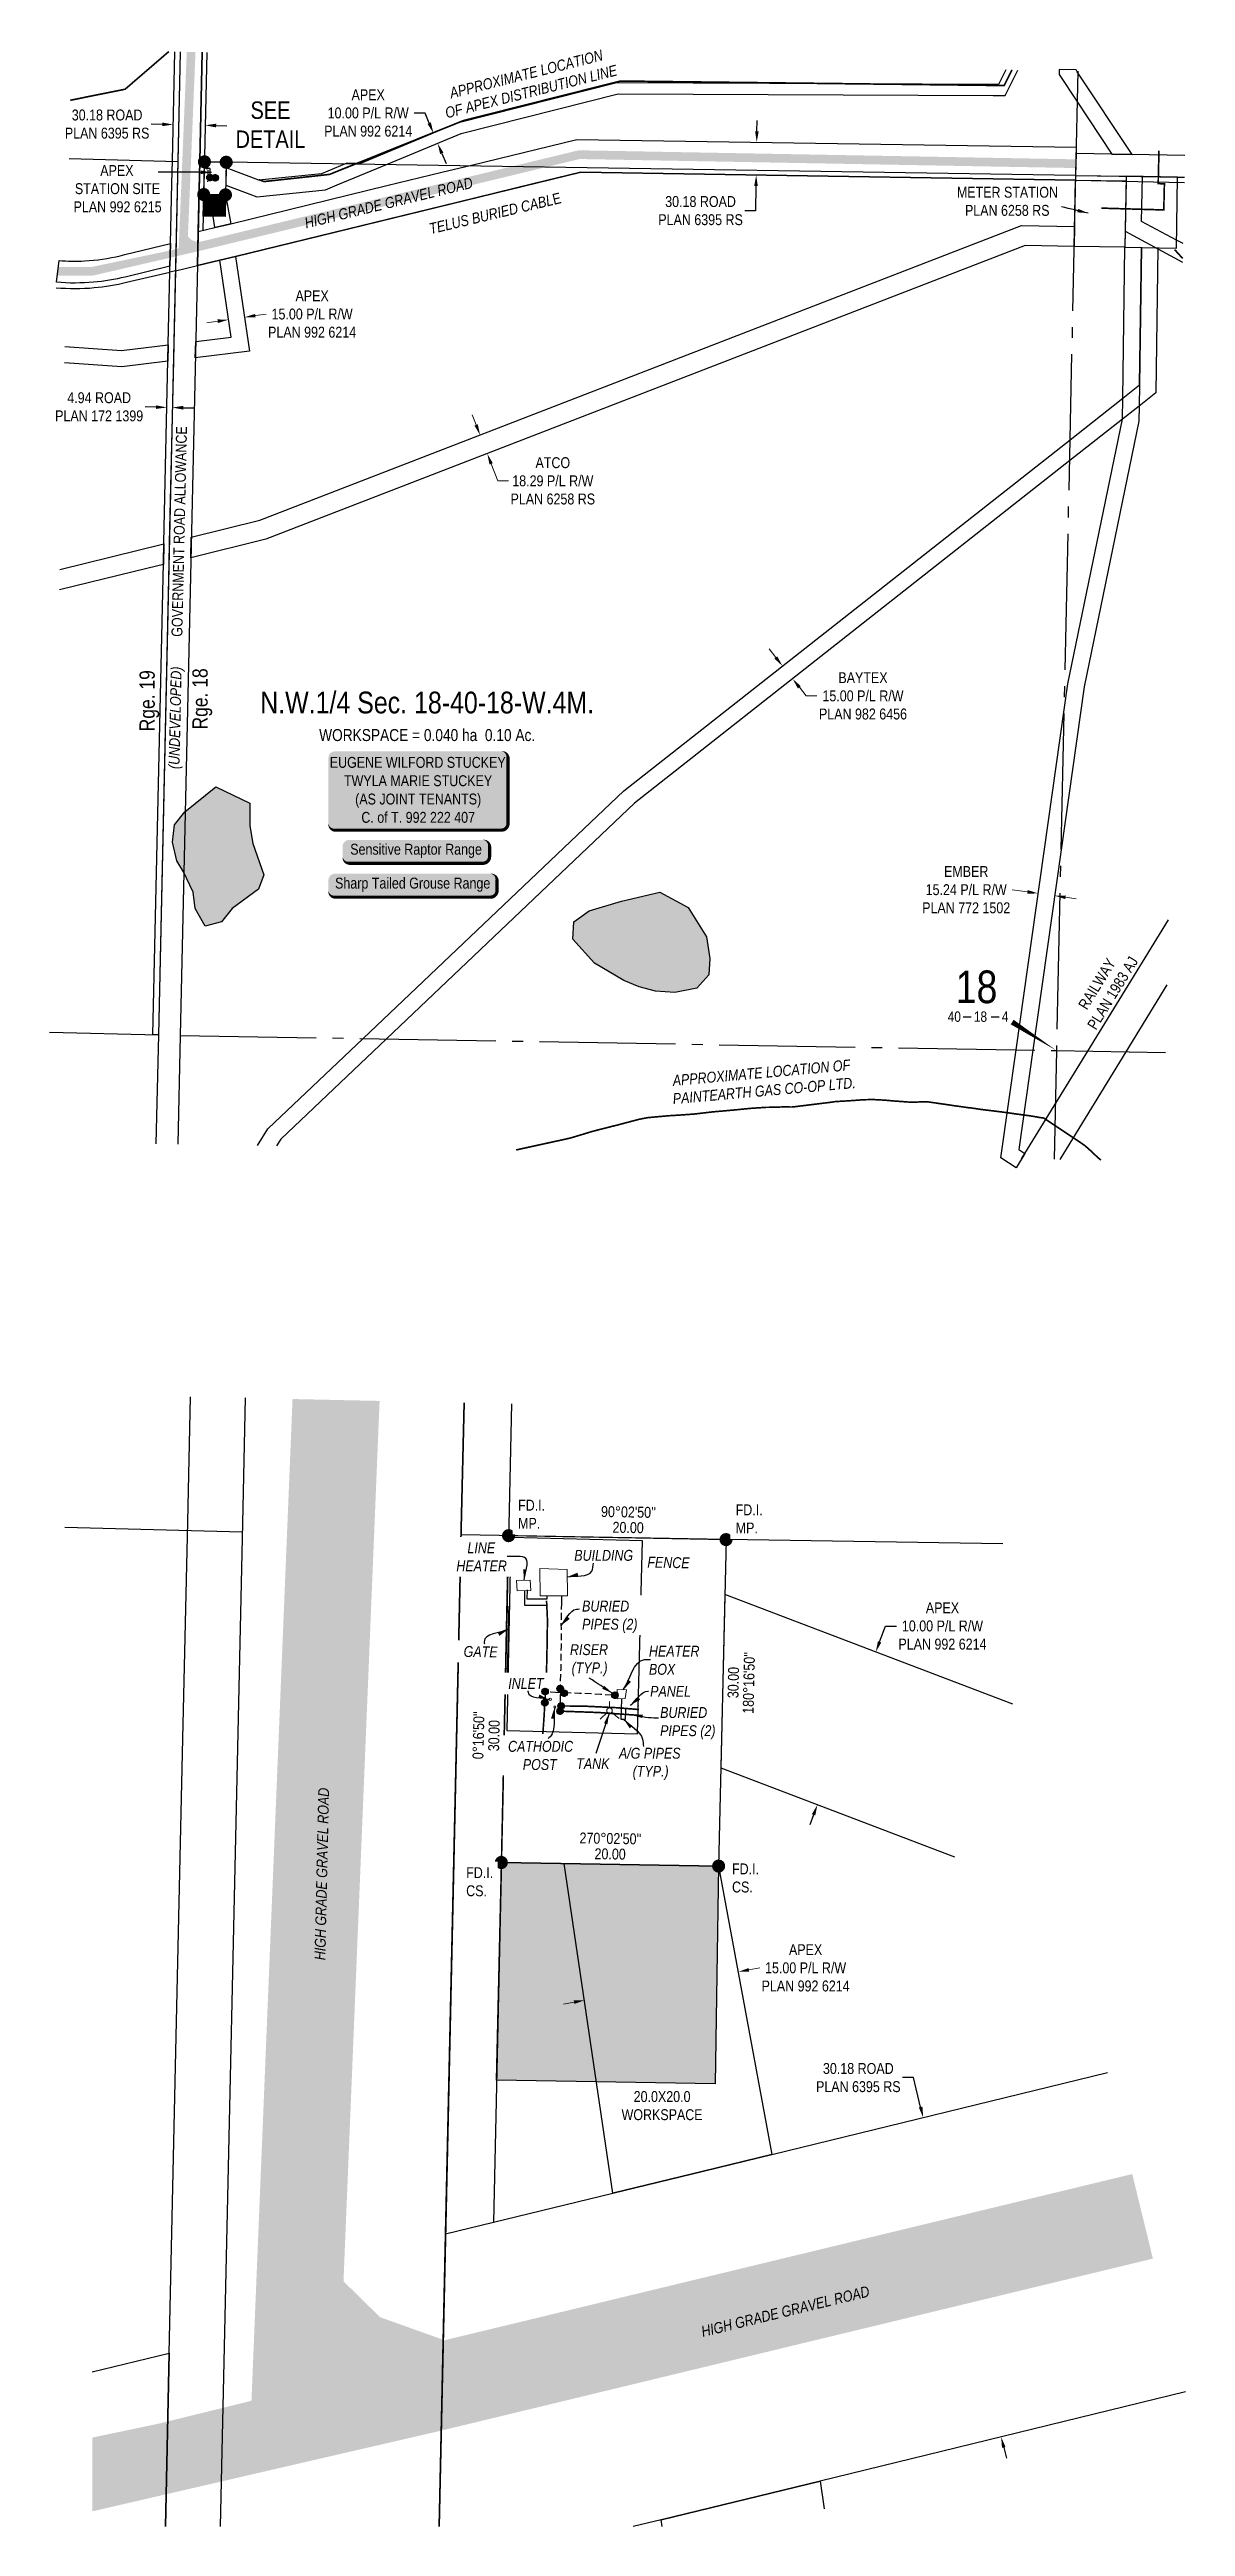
# Model space of a CAD drawing. Extents: x 388722 to 394158, y 5809937 to 5812852.
# Drawn here: x 391410 to 392453, y 5809937 to 5812213 of the extents above; entities that cross this region are included whole.
import ezdxf
from ezdxf.enums import TextEntityAlignment as Align

# ---------------------------------------------------------------- set-up
doc = ezdxf.new("R2010")
doc.units = 0
doc.header["$LTSCALE"] = 5
doc.header["$PDSIZE"] = 0.5
for name, pattern in [('DASHDOT', [25.4, 12.7, -6.35, 0, -6.35]), ('foc-QUARTERLINE', [33, 25, -3, 2, -3]), ('UG_PIPE', [1.875, 1.25, -0.625])]:
    doc.linetypes.add(name, pattern=pattern)
doc.layers.get('Defpoints').update_dxf_attribs({"color": 9})
for name, color, linetype in [('10', 1, 'Continuous'), ('9', 3, 'Continuous'), ('AS-FENCE', 48, 'foc-FENCE'), ('AS-PIPE-AG', 44, 'Continuous'), ('AS-PIPE-UG', 44, 'UG_PIPE'), ('AS-ROADS', 254, 'Continuous'), ('AS-SYMBOL', 7, 'Continuous'), ('AS-TELUS', 224, 'foc-TEL'), ('AS-WILDLIFE-BLOCK', 131, 'Continuous'), ('C-RW', 13, 'Continuous'), ('C-SYMBOL', 7, 'Continuous'), ('CG-NOTES', 7, 'Continuous'), ('D-TXT', 6, 'Continuous'), ('DETAIL-T', 7, 'Continuous'), ('F-RW', 190, 'Continuous'), ('L-AREAWORK', 5, 'Continuous'), ('L-BD', 7, 'Continuous'), ('L-MON', 1, 'Continuous'), ('L-ROAD-T', 7, 'Continuous'), ('L-SEC', 7, 'Continuous'), ('L-SECLBL', 7, 'Continuous'), ('L-SECQ', 8, 'foc-QUARTERLINE'), ('L-TITLEDB', 4, 'Continuous'), ('L-TITLEDB-T', 4, 'Continuous'), ('P-APEX RECON-TWS', 104, 'Continuous'), ('P-APEX RECON-TWS-H', 111, 'Continuous'), ('T-WATER', 160, 'Continuous'), ('T-WATER-H', 133, 'Continuous')]:
    doc.layers.add(name, color=color, linetype=linetype)
for name, color, linetype, lineweight in [('AS-GENERAL', 48, 'Continuous', 18), ('AS-RECON EXISTING', 151, 'DASHDOT', 40), ('C-RW-T', 13, 'Continuous', 9), ('C-WS-T', 13, 'Continuous', 9), ('F-RW-T', 190, 'Continuous', 9), ('F-WS-T', 190, 'Continuous', 9), ('P-APEX RECON-TWS-T', 104, 'Continuous', 9), ('T-TEXT', 48, 'Continuous', 18)]:
    doc.layers.add(name, color=color, linetype=linetype, lineweight=lineweight)
doc.styles.add('100L', font='ARIALN.TTF', dxfattribs={"height": 11})
doc.styles.add('175L', font='ARIALN.TTF', dxfattribs={"height": 20})
doc.styles.add('80', font='ARIALN.TTF', dxfattribs={"height": 10})
doc.styles.add('80CG', font='ARIALN.TTF', dxfattribs={"height": 10})
doc.styles.add('80L', font='ARIALN.TTF', dxfattribs={"height": 10})
doc.styles.add('80LS', font='ARIALNI.TTF', dxfattribs={"height": 10})
doc.styles.add('foc-LtypeFont', font='ARIALN.TTF', dxfattribs={"height": 7.35})
doc.styles.add('SIMPLEX', font='ARIALN.TTF')
doc.linetypes.add('foc-FENCE', pattern='A,10,-1,["X",foc-LtypeFont,S=0.2,R=0,X=-0.625,Y=-0.75],-1.24', length=12.24)
doc.linetypes.add('foc-TEL', pattern='A,2,-1,["T",foc-LtypeFont,S=0.2,R=0,X=-0.425,Y=-0.75],-1.24,8', length=12.24)
doc.dimstyles.new('Compass 5 000', dxfattribs={"dimscale": 5, "dimtxt": 9, "dimasz": 2, "dimexe": 0.2, "dimexo": 0.0625, "dimgap": 0.5, "dimtad": 0, "dimtih": 1, "dimtoh": 1, "dimzin": 0, "dimdsep": 46, "dimtxsty": '80CG', "dimcen": 0.1, "dimse1": 1, "dimse2": 1, "dimclrd": 256, "dimclrt": 256, "dimaunit": 1, "dimadec": 4, "dimazin": 0, "dimtfac": 0.06, "dimtofl": 0, "dimtmove": 0, "dimatfit": 1, "dimfxl": 0.2, "dimtolj": 1, "dimtzin": 0, "dimlwd": -1, "dimarcsym": 0})

msp = doc.modelspace()

# ---------------------------------------------------------------- texts
at = {"layer": 'AS-RECON EXISTING', "char_height": 9.99624, "attachment_point": 1, "style": '80L'}
for s, width, insert, rotation in [('\\pi12.253;{\\fArial Narrow|b0|i1|c0|p34;APPROXIMATE LOCATION\\P\\pi3.7979;OF APEX DISTRIBUTION LINE}', 169.30846, (391764.503, 5812174.206), 14.149413), ('\\pi1.7691;{\\fArial Narrow|b0|i1|c0|p34;APPROXIMATE LOCATION OF \\P\\pi0.35763;PAINTEARTH GAS CO-OP LTD.}', 167.6307, (391980, 5811270.304), 5.073857)]:
    msp.add_mtext_dynamic_manual_height_columns(s, width=width, gutter_width=50, heights=[0], dxfattribs=dict(at, insert=insert, rotation=rotation))
at = {"layer": 'AS-TELUS', "insert": (391757.613, 5812052.556), "char_height": 9.99624, "attachment_point": 1, "rotation": 13.411759, "style": '80L'}
msp.add_mtext_dynamic_manual_height_columns('{\\fArial Narrow|b0|i1|c0|p34;TELUS BURIED CABL}E', width=123.59932, gutter_width=50, heights=[0], dxfattribs=at)
at = {"layer": 'C-SYMBOL', "color": 3, "style": '175L'}
msp.add_text('N.W.1/4 Sec. 18-40-18-W.4M.', height=19.99249, dxfattribs=at).set_placement((391756.698, 5811596.74), align=Align.BOTTOM_CENTER)
at = {"layer": 'D-TXT', "color": 3, "char_height": 13.9947, "attachment_point": 1, "rotation": 90, "style": '80L'}
for s, width, insert in [('Rge. 19', 55.58611, (391492.444, 5811586.302)), ('Rge. 18', 63.86109, (391541.037, 5811588.003))]:
    msp.add_mtext_dynamic_manual_height_columns(s, width=width, gutter_width=47.5, heights=[0], dxfattribs=dict(at, insert=insert))
at = {"layer": 'DETAIL-T', "color": 3, "insert": (391612.765, 5812143.498), "char_height": 15.994, "width": 63.61221, "attachment_point": 5, "style": '80CG'}
msp.add_mtext('SEE\\PDETAIL', dxfattribs=at)
at = {"layer": 'F-WS-T', "insert": (392242.747, 5812086.437), "char_height": 9.99624, "attachment_point": 1, "style": '80L'}
msp.add_mtext_dynamic_manual_height_columns('\\pi0.49345;METER STATION\\P\\pi7.9429;PLAN 6258 RS', width=92.06453, gutter_width=50, heights=[0], dxfattribs=at)
at = {"layer": 'L-AREAWORK', "color": 5, "style": '100L'}
msp.add_text('WORKSPACE = 0.040 ha  0.10 Ac.', height=10.99587, dxfattribs=at).set_placement((391756.698, 5811574.056), align=Align.BOTTOM_CENTER)
at = {"layer": 'L-BD', "style": '80L'}
for s, height, rotation, p in [("90°02'50''", 9.9962, 358.9531, (391941.569, 5810869.23)), ('20.00', 9.9962, 358.9531, (391941.309, 5810854.988)), ('30.00', 9.9962, 88.7028, (392037.874, 5810712.605)), ("180°16'50''", 9.99624, 88.7028, (392052.115, 5810712.282)), ("0°16'50''", 9.9962, 88.731, (391803.764, 5810664.163)), ('30.00', 9.9962, 88.731, (391818.005, 5810663.848)), ("270°02'50''", 9.99624, 359.0528, (391925.003, 5810569.375)), ('20.00', 9.9962, 359.0528, (391924.767, 5810555.132))]:
    msp.add_text(s, height=height, rotation=rotation, dxfattribs=at).set_placement(p, align=Align.MIDDLE)
at = {"layer": 'L-ROAD-T', "style": '80L'}
msp.add_text('GOVERNMENT ROAD ALLOWANCE', height=9.99624, rotation=88.722844, dxfattribs=at).set_placement((391528.937, 5811769.808), align=Align.MIDDLE_CENTER)
at = {"layer": 'L-TITLEDB-T', "insert": (392347.962, 5811324.843), "char_height": 9.99624, "attachment_point": 1, "rotation": 58.437841, "style": '80L'}
msp.add_mtext_dynamic_manual_height_columns('\\pi11.881;RAILWAY \\P\\pi0.50375;PLAN 1983 AJ', width=74.3292, gutter_width=50, heights=[0], dxfattribs=at)
at = {"layer": 'T-TEXT', "style": '80LS'}
for s, rotation, p in [('HIGH GRADE GRAVEL ROAD', 13.708755, (391721.317, 5812071.787)), ('(UNDEVELOPED)', 88.722844, (391525.175, 5811598.725)), ('HIGH GRADE GRAVEL ROAD', 88.722844, (391659.92, 5810536.761)), ('HIGH GRADE GRAVEL ROAD', 13.708755, (392085.666, 5810135.061))]:
    msp.add_text(s, height=9.99624, rotation=rotation, dxfattribs=at).set_placement(p, align=Align.MIDDLE_CENTER)
at = {"layer": 'T-TEXT', "insert": (391891.495, 5810834.417), "char_height": 9.99624, "attachment_point": 1, "style": '80L'}
msp.add_mtext_dynamic_manual_height_columns('\\pi0.30902;{\\fArial Narrow|b0|i1|c0|p34;BUILDING}', width=54.06317, gutter_width=50, heights=[0], dxfattribs=at)
at = {"layer": 'T-TEXT', "insert": (391958.705, 5810828.211), "char_height": 9.99624, "attachment_point": 1, "rotation": 358.953107, "style": '80L'}
msp.add_mtext_dynamic_manual_height_columns('\\pi0.33355;{\\fArial Narrow|b0|i1|c0|p34;FENCE}', width=39.42469, gutter_width=50, heights=[0], dxfattribs=at)

# ---------------------------------------------------------------- blocks, each defined once
blk = doc.blocks.new('L-SECLBL')
at = {"layer": '9', "color": 7}
for p, q in [((-5.1, -27.8), (-12.3, -27.8)), ((20.7, -27.8), (13.5, -27.8))]:
    blk.add_line(p, q, dxfattribs=at)
at = {"layer": '10', "color": 2, "style": 'SIMPLEX'}
blk.add_attdef('SEC', text='', height=30, dxfattribs=at).set_placement((0, 0), align=Align.MIDDLE)
at = {"layer": '10', "color": 5, "style": '80L'}
blk.add_attdef('TWP', text='', height=9.5, dxfattribs=at).set_placement((-14.4, -27.4), align=Align.MIDDLE_RIGHT)
blk.add_attdef('RGE', text='', height=9.5, dxfattribs=at).set_placement((3.6, -27.4), align=Align.MIDDLE_CENTER)
blk.add_attdef('MER', text='', height=9.5, dxfattribs=at).set_placement((23.2, -27.4), align=Align.MIDDLE_LEFT)
blk = doc.blocks.new('*D371')
at = {"layer": 'Defpoints', "color": 0, "transparency": 16777216}
for p in [(392079.1, 5811643.2), (392092.4, 5811634.5), (392088.4, 5811631.4)]:
    blk.add_point(p, dxfattribs=at)
at = {"layer": 'F-RW-T', "transparency": 16777216}
for p, q in [((392076.9, 5811654.2), (392070.7, 5811662)), ((392098.6, 5811626.7), (392104.7, 5811618.8)), ((392104.7, 5811618.8), (392114.7, 5811618.8))]:
    blk.add_line(p, q, dxfattribs=at)
for points in [[(392078.2, 5811655.2), (392075.6, 5811653.1), (392083.1, 5811646.3)], [(392099.9, 5811627.7), (392097.2, 5811625.6), (392092.4, 5811634.5)]]:
    blk.add_solid(points, dxfattribs=at)
at = {"layer": 'F-RW-T', "transparency": 16777216, "insert": (392157, 5811618.8), "char_height": 10, "attachment_point": 5, "style": '80CG'}
blk.add_mtext('\\A1;BAYTEX\\P15.00 P/L R/W\\PPLAN 982 6456', dxfattribs=at)
blk = doc.blocks.new('*D372')
at = {"layer": 'Defpoints', "color": 0, "transparency": 16777216}
for p in [(391840.4, 5811872), (391811.9, 5811841.3), (391847, 5811854.9)]:
    blk.add_point(p, dxfattribs=at)
at = {"layer": 'F-RW-T', "transparency": 16777216}
for p, q in [((391801.7, 5811867.7), (391798, 5811877)), ((391815.5, 5811832), (391821.5, 5811816.3)), ((391821.5, 5811816.3), (391831.5, 5811816.3))]:
    blk.add_line(p, q, dxfattribs=at)
for points in [[(391803.2, 5811868.3), (391800.1, 5811867.1), (391805.3, 5811858.4)], [(391817, 5811832.6), (391813.9, 5811831.4), (391811.9, 5811841.3)]]:
    blk.add_solid(points, dxfattribs=at)
at = {"layer": 'F-RW-T', "transparency": 16777216, "insert": (391872.1, 5811816.3), "char_height": 10, "attachment_point": 5, "style": '80CG'}
blk.add_mtext('\\A1;ATCO\\P18.29 P/L R/W\\PPLAN 6258 RS', dxfattribs=at)
blk = doc.blocks.new('*D373')
at = {"layer": 'Defpoints', "color": 0, "transparency": 16777216}
for p in [(392317.9, 5811437.4), (392313.1, 5811403.5), (392328.3, 5811401.4)]:
    blk.add_point(p, dxfattribs=at)
at = {"layer": 'F-RW-T', "transparency": 16777216}
for p, q in [((392308, 5811438.8), (392294, 5811440.8)), ((392343, 5811433.9), (392352.9, 5811432.5))]:
    blk.add_line(p, q, dxfattribs=at)
for points in [[(392308.3, 5811440.5), (392307.8, 5811437.2), (392317.9, 5811437.4)], [(392343.2, 5811435.5), (392342.8, 5811432.2), (392333.1, 5811435.3)]]:
    blk.add_solid(points, dxfattribs=at)
at = {"layer": 'F-RW-T', "transparency": 16777216, "insert": (392251.8, 5811440.8), "char_height": 10, "attachment_point": 5, "style": '80CG'}
blk.add_mtext('\\A1;EMBER\\P15.24 P/L R/W\\PPLAN 772 1502', dxfattribs=at)
blk = doc.blocks.new('*D374')
at = {"layer": 'C-RW-T', "transparency": 16777216}
for p, q in [((391564.3, 5811963), (391554.4, 5811961.5)), ((391598.9, 5811968.1), (391608.8, 5811969.5))]:
    blk.add_line(p, q, dxfattribs=at)
for points in [[(391564, 5811964.6), (391564.5, 5811961.3), (391574.2, 5811964.4)], [(391598.6, 5811969.7), (391599.1, 5811966.4), (391589, 5811966.6)]]:
    blk.add_solid(points, dxfattribs=at)
at = {"layer": 'Defpoints', "color": 0, "transparency": 16777216}
for p in [(391574.1, 5811965), (391588.9, 5811967.2), (391589, 5811966.6)]:
    blk.add_point(p, dxfattribs=at)
at = {"layer": 'C-RW-T', "transparency": 16777216, "insert": (391651, 5811969.5), "char_height": 10, "attachment_point": 5, "style": '80CG'}
blk.add_mtext('\\A1;APEX\\P15.00 P/L R/W\\PPLAN 992 6214', dxfattribs=at)
blk = doc.blocks.new('*D375')
at = {"layer": 'Defpoints', "color": 0, "transparency": 16777216}
for p in [(392055.1, 5812127.5), (392054.6, 5812097.3), (392058.9, 5812097.2)]:
    blk.add_point(p, dxfattribs=at)
at = {"layer": 'L-TITLEDB-T', "transparency": 16777216}
for p, q in [((392059.5, 5812137.4), (392059.7, 5812147.4)), ((392058.7, 5812087.2), (392058.4, 5812064.5)), ((392058.4, 5812064.5), (392048.4, 5812064.5))]:
    blk.add_line(p, q, dxfattribs=at)
for points in [[(392057.9, 5812137.4), (392061.2, 5812137.4), (392059.4, 5812127.4)], [(392057.1, 5812087.2), (392060.4, 5812087.2), (392058.9, 5812097.2)]]:
    blk.add_solid(points, dxfattribs=at)
at = {"layer": 'L-TITLEDB-T', "transparency": 16777216, "insert": (392007.8, 5812064.5), "char_height": 10, "attachment_point": 5, "style": '80CG'}
blk.add_mtext('\\A1;30.18 ROAD\\PPLAN 6395 RS', dxfattribs=at)
blk = doc.blocks.new('*U378')
h = blk.add_hatch(color=59)
edge = h.paths.add_edge_path()
edge.add_line((-76.5, -37), (76.5, -37))
edge.add_arc((76.5, -31), 6, 270, 360)
edge.add_line((82.5, -31), (82.5, 29.5))
edge.add_arc((76.5, 29.5), 6, 0, 90)
edge.add_line((76.5, 35.5), (-76.5, 35.5))
edge.add_arc((-76.5, 29.5), 6, 90, 180)
edge.add_line((-82.5, 29.5), (-82.5, -31))
edge.add_arc((-76.5, -31), 6, 180, 270)
at = {"color": 1, "flags": 128}
blk.add_lwpolyline([(-76.5, -37, 3, 3, 0), (76.5, -37, 3, 3, 0.414214), (82.5, -31, 3, 3, 0), (82.5, 29.5, 3, 0, 0.414214), (76.5, 35.5, 0, 0, 0), (-76.5, 35.5, 0, 0, 0.414214), (-82.5, 29.5, 0, 0, 0), (-82.5, -31, 0, 3, 0.414214)], format="xyseb", close=True, dxfattribs=at)
blk.add_lwpolyline([(-60.1, -24.4, 0, 7.5, 0), (0, 0, 0, 0, 0)], format="xyseb", dxfattribs=at)
at = {"color": 1, "style": '80'}
blk.add_attdef('ENTER_TEXT_001', (-36, -5), '', height=10, dxfattribs=at)
blk = doc.blocks.new('fdia')
at = {"color": 255, "const_width": 1}
blk.add_lwpolyline([(-0.5, 0, 1), (0.5, 0, 1)], format="xyb", close=True, dxfattribs=at)
blk = doc.blocks.new('Fdiaa')
blk.add_blockref('fdia', (0, 0))
blk = doc.blocks.new('fdib')
at = {"color": 1, "const_width": 1.6}
blk.add_lwpolyline([(-0.4, 0, 1), (0.4, 0, 1)], format="xyb", close=True, dxfattribs=at)
at = {"color": 1}
blk.add_circle((0, 0), 0.8, dxfattribs=at)
blk = doc.blocks.new('Fdibb')
blk.add_blockref('fdib', (0, 0))
blk = doc.blocks.new('fdicc')
for name in ['Fdibb', 'Fdiaa']:
    blk.add_blockref(name, (0, 0))
blk = doc.blocks.new('FDI')
blk.add_blockref('fdicc', (0, 0))
blk = doc.blocks.new('RISER')
h = blk.add_hatch(color=255)
h.dxf.hatch_style = 1
edge = h.paths.add_edge_path()
edge.add_arc((0, 0), 0.7, 0, 360)
blk.add_hatch(color=48).paths.add_polyline_path([(0.58, -0.15), (-0.58, -0.15, 0.774597)])
at = {"color": 48}
blk.add_line((-0.58, -0.15), (0.58, -0.15), dxfattribs=at)
blk.add_circle((0, 0), 0.6, dxfattribs=at)
blk = doc.blocks.new('*U451')
h = blk.add_hatch(color=255)
edge = h.paths.add_edge_path()
edge.add_line((-61.5, -11.5), (61.5, -11.5))
edge.add_arc((61.5, -5.5), 6, 270, 360)
edge.add_line((67.5, -5.5), (67.5, 4))
edge.add_arc((61.5, 4), 6, 0, 90)
edge.add_line((61.5, 10), (-61.5, 10))
edge.add_arc((-61.5, 4), 6, 90, 180)
edge.add_line((-67.5, 4), (-67.5, -5.5))
edge.add_arc((-61.5, -5.5), 6, 180, 270)
at = {"color": 131, "flags": 128}
blk.add_lwpolyline([(-61.5, -11.5, 3, 3, 0), (61.5, -11.5, 3, 3, 0.414214), (67.5, -5.5, 3, 3, 0), (67.5, 4, 3, 0, 0.414214), (61.5, 10, 0, 0, 0), (-61.5, 10, 0, 0, 0.414214), (-67.5, 4, 0, 0, 0), (-67.5, -5.5, 0, 3, 0.414214)], format="xyseb", close=True, dxfattribs=at)
at = {"color": 131, "style": '80'}
blk.add_attdef('ENTER_TEXT_001', (-36, -5), '', height=10, dxfattribs=at)
blk = doc.blocks.new('*U454')
h = blk.add_hatch(color=255)
edge = h.paths.add_edge_path()
edge.add_line((-71.5, -11.5), (71.5, -11.5))
edge.add_arc((71.5, -5.5), 6, 270, 360)
edge.add_line((77.5, -5.5), (77.5, 4))
edge.add_arc((71.5, 4), 6, 0, 90)
edge.add_line((71.5, 10), (-71.5, 10))
edge.add_arc((-71.5, 4), 6, 90, 180)
edge.add_line((-77.5, 4), (-77.5, -5.5))
edge.add_arc((-71.5, -5.5), 6, 180, 270)
at = {"color": 131, "flags": 128}
blk.add_lwpolyline([(-71.5, -11.5, 3, 3, 0), (71.5, -11.5, 3, 3, 0.414214), (77.5, -5.5, 3, 3, 0), (77.5, 4, 3, 0, 0.414214), (71.5, 10, 0, 0, 0), (-71.5, 10, 0, 0, 0.414214), (-77.5, 4, 0, 0, 0), (-77.5, -5.5, 0, 3, 0.414214)], format="xyseb", close=True, dxfattribs=at)
at = {"color": 131, "style": '80'}
blk.add_attdef('ENTER_TEXT_001', (-36, -5), '', height=10, dxfattribs=at)
blk = doc.blocks.new('*D466')
at = {"layer": 'Defpoints', "color": 0, "transparency": 16777216}
for p in [(392212.3, 5810313), (392165.4, 5810301.5), (392237.1, 5810008.3)]:
    blk.add_point(p, dxfattribs=at)
at = {"layer": 'L-TITLEDB-T', "transparency": 16777216}
for p, q in [((392203.4, 5810349.7), (392193.4, 5810349.7)), ((392209.9, 5810322.7), (392203.4, 5810349.7)), ((392286.3, 5810010), (392288.7, 5810000.3))]:
    blk.add_line(p, q, dxfattribs=at)
for points in [[(392211.6, 5810323.1), (392208.3, 5810322.3), (392212.3, 5810313)], [(392287.9, 5810010.4), (392284.7, 5810009.7), (392283.9, 5810019.8)]]:
    blk.add_solid(points, dxfattribs=at)
at = {"layer": 'L-TITLEDB-T', "transparency": 16777216, "insert": (392152.7, 5810349.7), "char_height": 10, "attachment_point": 5, "style": '80CG'}
blk.add_mtext('\\A1;30.18 ROAD\\PPLAN 6395 RS', dxfattribs=at)
blk = doc.blocks.new('*D467')
at = {"layer": 'C-RW-T', "transparency": 16777216}
for p, q in [((392052.2, 5810448.7), (392062.1, 5810450.5)), ((391891.6, 5810419), (391881.8, 5810417.2))]:
    blk.add_line(p, q, dxfattribs=at)
for points in [[(392051.9, 5810450.3), (392052.5, 5810447), (392042.4, 5810446.9)], [(391891.3, 5810420.7), (391891.9, 5810417.4), (391901.4, 5810420.8)]]:
    blk.add_solid(points, dxfattribs=at)
at = {"layer": 'Defpoints', "color": 0, "transparency": 16777216}
for p in [(392040.1, 5810459.3), (391899.2, 5810433.2), (392042.4, 5810446.9)]:
    blk.add_point(p, dxfattribs=at)
at = {"layer": 'C-RW-T', "transparency": 16777216, "insert": (392104.3, 5810450.5), "char_height": 10, "attachment_point": 5, "style": '80CG'}
blk.add_mtext('\\A1;APEX\\P15.00 P/L R/W\\PPLAN 992 6214', dxfattribs=at)
blk = doc.blocks.new('*D468')
at = {"layer": 'Defpoints', "color": 0, "transparency": 16777216}
for p in [(391523.6, 5812153.8), (391552.8, 5812142.9), (391553.1, 5812153.2)]:
    blk.add_point(p, dxfattribs=at)
at = {"layer": 'L-TITLEDB-T', "transparency": 16777216}
for p, q in [((391513.3, 5812143.8), (391503.3, 5812144)), ((391562.8, 5812142.7), (391572.8, 5812142.5))]:
    blk.add_line(p, q, dxfattribs=at)
for points in [[(391513.4, 5812145.5), (391513.3, 5812142.1), (391523.3, 5812143.6)], [(391562.9, 5812144.4), (391562.8, 5812141), (391552.8, 5812142.9)]]:
    blk.add_solid(points, dxfattribs=at)
at = {"layer": 'L-TITLEDB-T', "transparency": 16777216, "insert": (391462.7, 5812144), "char_height": 10, "attachment_point": 5, "style": '80CG'}
blk.add_mtext('\\A1;30.18 ROAD\\PPLAN 6395 RS', dxfattribs=at)
blk = doc.blocks.new('*D469')
at = {"layer": 'Defpoints', "color": 0, "transparency": 16777216}
for p in [(391517.6, 5811883.8), (391517.6, 5811882.3), (391522.6, 5811882.2)]:
    blk.add_point(p, dxfattribs=at)
at = {"layer": 'L-TITLEDB-T', "transparency": 16777216}
for p, q in [((391507.6, 5811884.1), (391497.6, 5811884.3)), ((391532.6, 5811883.5), (391542.6, 5811883.3))]:
    blk.add_line(p, q, dxfattribs=at)
for points in [[(391507.6, 5811885.7), (391507.6, 5811882.4), (391517.6, 5811883.8)], [(391532.6, 5811885.2), (391532.6, 5811881.8), (391522.6, 5811883.7)]]:
    blk.add_solid(points, dxfattribs=at)
at = {"layer": 'L-TITLEDB-T', "transparency": 16777216, "insert": (391455.4, 5811884.3), "char_height": 10, "attachment_point": 5, "style": '80CG'}
blk.add_mtext('\\A1;4.94 ROAD\\PPLAN 172 1399', dxfattribs=at)
blk = doc.blocks.new('*D470')
at = {"layer": 'C-RW', "transparency": 16777216}
for p, q in [((391754.7, 5812154.2), (391744.7, 5812154.2)), ((391758.6, 5812145), (391754.7, 5812154.2)), ((391770.1, 5812117.1), (391774, 5812107.9))]:
    blk.add_line(p, q, dxfattribs=at)
for points in [[(391760.1, 5812145.6), (391757, 5812144.3), (391762.4, 5812135.7)], [(391771.7, 5812117.7), (391768.6, 5812116.5), (391766.3, 5812126.3)]]:
    blk.add_solid(points, dxfattribs=at)
at = {"layer": 'Defpoints', "color": 0, "transparency": 16777216}
for p in [(391762.4, 5812135.7), (391769.2, 5812138.6), (391773.1, 5812129.1)]:
    blk.add_point(p, dxfattribs=at)
at = {"layer": 'C-RW', "transparency": 16777216, "insert": (391702.5, 5812154.2), "char_height": 10, "attachment_point": 5, "style": '80CG'}
blk.add_mtext('\\A1;APEX\\P10.00 P/L R/W\\PPLAN 992 6214', dxfattribs=at)
blk = doc.blocks.new('*D476')
at = {"layer": 'C-RW', "transparency": 16777216}
for p, q in [((392172.3, 5810749.9), (392177.8, 5810764.5)), ((392177.8, 5810764.5), (392187.8, 5810764.5)), ((392111.6, 5810591.1), (392108.1, 5810581.8))]:
    blk.add_line(p, q, dxfattribs=at)
for points in [[(392170.7, 5810750.5), (392173.8, 5810749.3), (392168.7, 5810740.6)], [(392110.1, 5810591.7), (392113.2, 5810590.5), (392115.2, 5810600.5)]]:
    blk.add_solid(points, dxfattribs=at)
at = {"layer": 'Defpoints', "color": 0, "transparency": 16777216}
for p in [(392168.7, 5810740.6), (392216.4, 5810722.4), (392162.9, 5810582.3)]:
    blk.add_point(p, dxfattribs=at)
at = {"layer": 'C-RW', "transparency": 16777216, "insert": (392230, 5810764.5), "char_height": 10, "attachment_point": 5, "style": '80CG'}
blk.add_mtext('\\A1;APEX\\P10.00 P/L R/W\\PPLAN 992 6214', dxfattribs=at)

# ---------------------------------------------------------------- dimensions: what is measured, and where the dimension line sits
at = {"layer": 'C-RW'}
for base, p1, p2, angle, picture, middle in [((391762.395, 5812135.742), (391773.074, 5812129.146), (391769.163, 5812138.555), 112.571487, '*D470', (391702.482, 5812154.247)), ((392168.696, 5810740.583), (392162.895, 5810582.254), (392216.379, 5810722.384), 69.109447, '*D476', (392230.029, 5810764.459))]:
    dim = msp.add_linear_dim(base=base, p1=p1, p2=p2, angle=angle, text='APEX\\P10.00 P/L R/W\\PPLAN 992 6214', dimstyle='Compass 5 000', dxfattribs=at)
    dim.commit()
    dim.dimension.update_dxf_attribs({"geometry": picture, "text_midpoint": middle, "dimtype": 161})
at = {"layer": 'C-RW-T'}
dim = msp.add_aligned_dim(p1=(391574.076, 5811965.046), p2=(391588.895, 5811967.236), distance=-0.64, text='APEX\\P15.00 P/L R/W\\PPLAN 992 6214', dimstyle='Compass 5 000', dxfattribs=at)
dim.commit()
dim.dimension.update_dxf_attribs({"geometry": '*D374', "text_midpoint": (391650.993, 5811969.528)})
dim = msp.add_linear_dim(base=(392042.356, 5810446.869), p1=(391899.154, 5810433.243), p2=(392040.063, 5810459.28), angle=10.469174, text='APEX\\P15.00 P/L R/W\\PPLAN 992 6214', dimstyle='Compass 5 000', override={"dimclrd": 256, "dimclrt": 256}, dxfattribs=at)
dim.commit()
dim.dimension.update_dxf_attribs({"geometry": '*D467', "text_midpoint": (392104.348, 5810450.523), "dimtype": 161})
at = {"layer": 'F-RW-T'}
for base, p1, p2, angle, text, picture, middle in [((391811.872, 5811841.281), (391840.403, 5811871.97), (391847.016, 5811854.874), 291.146342, 'ATCO\\P18.29 P/L R/W\\PPLAN 6258 RS', '*D372', (391872.146, 5811816.282)), ((392317.942, 5811437.436), (392328.279, 5811401.352), (392313.135, 5811403.497), 171.939833, 'EMBER\\P15.24 P/L R/W\\PPLAN 772 1502', '*D373', (392251.755, 5811440.833))]:
    dim = msp.add_linear_dim(base=base, p1=p1, p2=p2, angle=angle, text=text, dimstyle='Compass 5 000', dxfattribs=at)
    dim.commit()
    dim.dimension.update_dxf_attribs({"geometry": picture, "text_midpoint": middle, "dimtype": 161})
dim = msp.add_aligned_dim(p1=(392079.138, 5811643.189), p2=(392088.417, 5811631.4), distance=5.029, text='BAYTEX\\P15.00 P/L R/W\\PPLAN 982 6456', dimstyle='Compass 5 000', dxfattribs=at)
dim.commit()
dim.dimension.update_dxf_attribs({"geometry": '*D371', "text_midpoint": (392156.969, 5811618.794)})
at = {"layer": 'L-TITLEDB-T'}
dim = msp.add_linear_dim(base=(392058.89, 5812097.202), p1=(392055.108, 5812127.48), p2=(392054.631, 5812097.269), angle=269.095073, text='30.18 ROAD\\PPLAN 6395 RS', dimstyle='Compass 5 000', dxfattribs=at)
dim.commit()
dim.dimension.update_dxf_attribs({"geometry": '*D375', "text_midpoint": (392007.77, 5812064.508), "dimtype": 161})
dim = msp.add_aligned_dim(p1=(391522.56, 5811882.153), p2=(391517.564, 5811882.264), distance=-1.57, text='4.94 ROAD\\PPLAN 172 1399', dimstyle='Compass 5 000', dxfattribs=at)
dim.commit()
dim.dimension.update_dxf_attribs({"geometry": '*D469', "text_midpoint": (391455.359, 5811884.279)})
dim = msp.add_linear_dim(base=(392212.317, 5810312.971), p1=(392237.056, 5810008.307), p2=(392165.426, 5810301.516), angle=103.728162, text='30.18 ROAD\\PPLAN 6395 RS', dimstyle='Compass 5 000', override={"dimclrd": 256, "dimclrt": 256}, dxfattribs=at)
dim.commit()
dim.dimension.update_dxf_attribs({"geometry": '*D466', "text_midpoint": (392152.748, 5810349.67), "dimtype": 161})

# ---------------------------------------------------------------- hatches: boundary and pattern name
at = {"layer": 'AS-ROADS'}
h = msp.add_hatch(color=256, dxfattribs=at)
h.dxf.hatch_style = 1
h.paths.add_polyline_path([(391417.832, 5812012.709), (391448.065, 5812012.711), (391519.875, 5812027.777), (391528.482, 5812029.892), (391535.88, 5812210.305), (391543.876, 5812210.131), (391536.936, 5812040.872), (391540.293, 5812037.574), (391546.22, 5812035.457), (391895.856, 5812119.95), (392352.623, 5812111.653), (392352.44, 5812103.658), (391896.737, 5812111.935), (391545.779, 5812027.123), (391448.895, 5812004.714), (391417.381, 5812004.712)])
h = msp.add_hatch(color=256, dxfattribs=at)
h.dxf.hatch_style = 1
h.paths.add_polyline_path([(392423.304, 5810183.445), (392404.325, 5810261.131), (391772.675, 5810108.486), (391713.398, 5810129.657), (391679.829, 5810162.633), (391712.985, 5810971.253), (391633.02, 5810972.993), (391595.291, 5810052.842), (391509.22, 5810031.69), (391449.047, 5810019.065), (391449.047, 5809951.315), (391768.257, 5810025.147)])
at = {"layer": 'P-APEX RECON-TWS-H'}
h = msp.add_hatch(color=256, dxfattribs=at)
h.dxf.hatch_style = 1
h.paths.add_polyline_path([(391571.394, 5812079.007), (391571.064, 5812059.017), (391550.991, 5812059.349), (391551.434, 5812079.337)])
h = msp.add_hatch(color=256, dxfattribs=at)
h.dxf.hatch_style = 1
h.paths.add_polyline_path([(392024.41, 5810543.987), (392021.105, 5810344.09), (391820.383, 5810347.408), (391824.81, 5810547.287)])
at = {"layer": 'T-WATER-H'}
h = msp.add_hatch(color=256, dxfattribs=at)
h.dxf.hatch_style = 1
h.paths.add_polyline_path([(391552.713, 5811407.452), (391543.722, 5811423.435), (391541.723, 5811438.42), (391532.779, 5811457.324), (391526.739, 5811467.39), (391522.742, 5811484.373), (391524.739, 5811500.357), (391533.998, 5811512.393), (391562.702, 5811535.321), (391593.672, 5811520.335), (391593.672, 5811499.357), (391596.669, 5811483.373), (391606.66, 5811454.402), (391601.664, 5811441.416), (391577.688, 5811423.434), (391567.699, 5811411.447)])
h = msp.add_hatch(color=256, dxfattribs=at)
h.dxf.hatch_style = 1
h.paths.add_polyline_path([(391984.288, 5811346.507), (391966.306, 5811347.506), (391951.321, 5811351.502), (391937.334, 5811357.496), (391910.362, 5811373.48), (391890.38, 5811395.458), (391891.38, 5811411.442), (391905.366, 5811421.432), (391935.336, 5811430.422), (391970.302, 5811438.413), (391996.276, 5811424.427), (392013.26, 5811397.454), (392016.256, 5811377.475), (392015.259, 5811362.49), (392004.268, 5811350.502)])

# ---------------------------------------------------------------- linework, layer by layer
at = {"layer": 'AS-FENCE', "flags": 128}
msp.add_lwpolyline([(391829.71, 5810668.437), (391949.74, 5810665.547), (391954.43, 5810842.897), (391833.68, 5810845.867)], close=True, dxfattribs=at)
at = {"layer": 'AS-GENERAL', "flags": 128}
for points in [[(391860.34, 5810792.317), (391860.2, 5810817.227), (391885.4, 5810816.567), (391885.46, 5810792.127)], [(391851.78, 5810796.987), (391851.3, 5810806.547), (391838.88, 5810806.367), (391839.33, 5810796.897)], [(391939.64, 5810705.887), (391938.66, 5810697.797), (391931.23, 5810697.767), (391931.19, 5810706.117)]]:
    msp.add_lwpolyline(points, close=True, dxfattribs=at)
at = {"layer": 'AS-GENERAL', "const_width": 1, "flags": 128}
for points in [[(391831.44, 5810772.247), (391830.24, 5810720.867)], [(391830.9, 5810782.767), (391831.52, 5810772.277)]]:
    msp.add_lwpolyline(points, dxfattribs=at)
at = {"layer": 'AS-GENERAL', "flags": 128}
for points in [[(391915.59, 5810679.047), (391922.126, 5810685.215)], [(391924.01, 5810695.077), (391924.035, 5810689.332)], [(391933.08, 5810679.637), (391926.158, 5810685.197)]]:
    msp.add_lwpolyline(points, dxfattribs=at)
at = {"layer": 'AS-GENERAL'}
for points in [[(391943.355, 5810691.998), (391943.551, 5810691.998), (391943.551, 5810691.798), (391943.355, 5810691.798)], [(391950.713, 5810691.418), (391950.909, 5810691.418), (391950.909, 5810691.219), (391950.713, 5810691.219)]]:
    msp.add_lwpolyline(points, close=True, dxfattribs=at)
for centre, radius in [((391869.77, 5810697.177), 1.189), ((391873.82, 5810690.117), 0.899), ((391924.149, 5810686.778), 2.556)]:
    msp.add_circle(centre, radius, dxfattribs=at)
at = {"layer": 'AS-PIPE-AG', "flags": 128}
for points in [[(391555.585, 5812103.365), (391555.592, 5812102.952), (391553.584, 5812102.956), (391553.582, 5812104.252)], [(391555.604, 5812103.784), (391555.608, 5812103.518), (391553.818, 5812103.522), (391553.831, 5812104.372)], [(391555.485, 5812095.366), (391555.433, 5812094.018)], [(391555.45, 5812095.037), (391556.91, 5812094.946)], [(391556.869, 5812095.319), (391556.809, 5812093.197)], [(391556.982, 5812103.184), (391557.002, 5812103.788)], [(391562.457, 5812094.351), (391562.406, 5812092.503), (391562.829, 5812092.513), (391562.875, 5812093.454), (391562.327, 5812093.533)], [(391866.32, 5810787.567), (391866.39, 5810783.437), (391846.31, 5810783.477), (391846.29, 5810796.437)], [(391866.51, 5810791.757), (391866.55, 5810789.097), (391848.65, 5810789.137), (391848.78, 5810797.637)], [(391880.29, 5810785.757), (391880.49, 5810791.797)], [(391865.32, 5810707.577), (391864.8, 5810694.097)], [(391864.97, 5810704.287), (391879.57, 5810703.377)], [(391879.16, 5810707.107), (391878.56, 5810685.887)], [(391935.04, 5810697.427), (391934.53, 5810678.947), (391938.76, 5810679.047), (391939.22, 5810688.457), (391933.74, 5810689.247)]]:
    msp.add_lwpolyline(points, dxfattribs=at)
at = {"layer": 'AS-PIPE-UG', "flags": 128}
for points in [[(391555.246, 5812091.142), (391555.37, 5812092.888), (391555.448, 5812094.553)], [(391555.487, 5812095.362), (391555.586, 5812096.998), (391555.633, 5812099.089), (391555.671, 5812101.615), (391555.59, 5812103.345)], [(391564.049, 5812092.854), (391560.374, 5812093.114), (391556.824, 5812093.239)], [(391556.955, 5812103.194), (391556.914, 5812101.426), (391556.918, 5812099.198), (391556.884, 5812097.11), (391556.831, 5812095.307)], [(391556.921, 5812093.716), (391558.953, 5812093.703), (391561.93, 5812093.56), (391564.074, 5812093.389)], [(391557.227, 5812094.95), (391558.614, 5812094.903), (391560.547, 5812094.808), (391561.877, 5812094.714)], [(391880.02, 5810785.857), (391879.61, 5810768.177), (391879.65, 5810745.897), (391879.31, 5810725.017), (391878.78, 5810706.987)], [(391882.74, 5810703.417), (391896.61, 5810702.947), (391915.94, 5810701.997), (391929.24, 5810701.057)]]:
    msp.add_lwpolyline(points, dxfattribs=at)
at = {"layer": 'AS-RECON EXISTING', "const_width": 1.499, "flags": 128}
for points in [[(391519.392, 5812210.664), (391479.251, 5812176.072), (391428.899, 5812165.921)], [(391602.1, 5812092.999), (391606.757, 5812091.22), (391666.89, 5812097.792), (391789.884, 5812147.202), (391934.198, 5812183.584), (392286.648, 5812179.419), (392293.813, 5812193.825)], [(392443.282, 5812028.706), (392450.689, 5812020.556)], [(391838.405, 5811201.79), (391880.512, 5811210.998), (391888.484, 5811212.793), (391908.705, 5811218.882), (391926.712, 5811223.507), (391930.683, 5811224.459), (391951.402, 5811229.934), (391959.241, 5811231.441), (391978.362, 5811233.175), (391989.789, 5811233.876), (392002.04, 5811234.752), (392006.325, 5811235.263), (392018.631, 5811236.704), (392039.744, 5811238.578), (392047.454, 5811239.364), (392054.745, 5811240.043), (392058.309, 5811240.274), (392068.159, 5811240.917), (392071.419, 5811240.94), (392075.377, 5811241.063), (392083.738, 5811241.289), (392087.718, 5811241.274), (392091.673, 5811241.209), (392095.736, 5811241.655), (392121.147, 5811244.797), (392128.176, 5811245.648), (392131.778, 5811246.228), (392141.981, 5811246.783), (392158.05, 5811247.908), (392166.023, 5811248.081), (392177.625, 5811247.473), (392185.182, 5811246.774), (392200.778, 5811245.639), (392204.576, 5811245.73), (392211.561, 5811245.928), (392215.428, 5811246.112), (392235.848, 5811243.176), (392238.67, 5811242.7), (392245.572, 5811241.755), (392252.945, 5811240.7), (392256.65, 5811240.312), (392264.725, 5811239.092), (392268.744, 5811238.574), (392276.907, 5811237.607), (392284.716, 5811236.635), (392288.412, 5811236.142), (392298.696, 5811234.678), (392305.715, 5811233.76), (392309.189, 5811233.281), (392312.965, 5811232.712), (392319.759, 5811231.502), (392323.032, 5811231.101), (392356.953, 5811208.428), (392360.26, 5811206.156), (392363.368, 5811203.547), (392366.466, 5811200.718), (392369.606, 5811197.764), (392372.601, 5811194.851), (392375.626, 5811192.445)]]:
    msp.add_lwpolyline(points, dxfattribs=at)
at = {"layer": 'AS-RECON EXISTING', "ltscale": 0.25, "const_width": 1.499, "flags": 128}
msp.add_lwpolyline([(392375.814, 5812066.835), (392433.289, 5812065.19), (392433.872, 5812089.139), (392428.191, 5812089.382), (392428.851, 5812119.747)], dxfattribs=at)
at = {"layer": 'AS-RECON EXISTING', "color": 240, "ltscale": 0.2, "const_width": 1.499, "flags": 128}
for points in [[(391865.34, 5810707.537), (391866.33, 5810723.897), (391866.8, 5810744.807), (391867.18, 5810770.067), (391866.37, 5810787.367)], [(391862.93, 5810665.337), (391864.17, 5810682.797), (391864.95, 5810699.447)], [(391950.96, 5810682.457), (391914.21, 5810685.057), (391878.71, 5810686.307)]]:
    msp.add_lwpolyline(points, dxfattribs=at)
at = {"layer": 'AS-RECON EXISTING', "ltscale": 0.2, "const_width": 1.499, "flags": 128}
msp.add_lwpolyline([(391879.68, 5810691.077), (391900, 5810690.947), (391929.77, 5810689.517), (391951.21, 5810687.807)], dxfattribs=at)
at = {"layer": 'AS-TELUS', "flags": 128}
msp.add_lwpolyline([(391529.826, 5812210.437), (391525.391, 5812009.125), (391545.615, 5812014.038), (391566.106, 5812018.969), (391580.721, 5812022.527), (391897.953, 5812099.744), (392352.164, 5812092.57), (392452.205, 5812090.399)], dxfattribs=at)
at = {"layer": 'C-RW', "flags": 128}
for points in [[(392288.224, 5812193.947), (392281.502, 5812180.295), (391931.018, 5812181.871), (391784.377, 5812144.879), (391695.541, 5812107.952), (391682.963, 5812108.139), (391659.643, 5812098.461), (391602.092, 5812092.457), (391571.959, 5812103.958), (391571.599, 5812088.042), (391593.798, 5812079.568), (391600.098, 5812077.164), (391663.369, 5812083.765), (391674.047, 5812088.182), (391720.927, 5812107.575), (391787.944, 5812135.297), (391932.211, 5812171.876), (392276.484, 5812170.337), (392287.615, 5812170.29), (392299.194, 5812193.708)], [(391423.859, 5811939.825), (391475.882, 5811936.179), (391518.882, 5811941.409), (391518.544, 5811926.256), (391476.268, 5811921.117), (391423.524, 5811924.813)], [(392294.488, 5810692.572), (392030.06, 5810793.497), (392026.456, 5810634.334), (392241.003, 5810552.44)], [(391972.441, 5809937.442), (391971.53, 5809943.607), (392117.68, 5809979.187), (392121.452, 5809953.674)]]:
    msp.add_lwpolyline(points, dxfattribs=at)
for points in [[(391552.099, 5812109.358), (391572.073, 5812108.993), (391571.394, 5812079.007), (391551.434, 5812079.337)], [(391576.29, 5812052.511), (391569.995, 5812050.983), (391561.674, 5812048.954), (391557.197, 5812079.242), (391571.394, 5812079.007)], [(391543.726, 5811929.301), (391544.064, 5811944.455), (391576.538, 5811948.389), (391566.106, 5812018.969), (391580.721, 5812022.527), (391593.608, 5811935.352)], [(391831.46, 5810847.497), (392031.2, 5810843.847), (392024.41, 5810543.987), (391824.81, 5810547.287)], [(392073.37, 5810279.027), (392010.42, 5810263.747), (391927.21, 5810243.457), (391882.435, 5810546.334), (392024.41, 5810543.987)]]:
    msp.add_lwpolyline(points, close=True, dxfattribs=at)
at = {"layer": 'F-RW', "flags": 128}
for points in [[(392404.278, 5812116.093), (392353.87, 5812191.919), (392352.797, 5812193.999), (392337.328, 5812194.323), (392337.231, 5812189.674), (392353.531, 5812165.104), (392385.683, 5812116.401)], [(392397.669, 5812030.904), (392444.861, 5812030.188), (392446.008, 5812095.291), (392398.699, 5812096.051)], [(391539.634, 5811745.773), (391540.056, 5811764.691), (391603.009, 5811780.143), (392302.629, 5812050.765), (392351.233, 5812049.936), (392350.834, 5812031.642), (392305.999, 5812032.408), (391608.559, 5811762.64)], [(392300.032, 5811202.061), (392305.573, 5811198.382), (392297.593, 5811185.394), (392283.607, 5811194.678), (392297.599, 5811293.785), (392341.819, 5811606.047), (392345.168, 5811629.842), (392395.231, 5811872.898), (392395.539, 5811892.243), (392397.669, 5812030.904), (392412.716, 5812030.712), (392410.953, 5811904.402), (392410.646, 5811885.065), (392410.429, 5811871.216), (392360.175, 5811627.238), (392339.082, 5811477.323), (392312.944, 5811293.517)]]:
    msp.add_lwpolyline(points, close=True, dxfattribs=at)
at = {"layer": 'F-RW'}
msp.add_lwpolyline([(392350.834, 5812031.642), (392352.164, 5812092.57), (392398.659, 5812091.832), (392397.669, 5812030.904)], close=True, dxfattribs=at)
at = {"layer": 'F-RW', "flags": 128}
for points in [[(392450.988, 5812034.318), (392444.972, 5812037.552), (392412.91, 5812054.709), (392413.847, 5812095.808), (392398.697, 5812096.051), (392397.799, 5812045.615), (392450.616, 5812017.191)], [(391600.927, 5811205.92), (391610.371, 5811221.223), (391697.963, 5811304.186), (391937.291, 5811531.532), (392347.157, 5811854.164), (392395.539, 5811892.243), (392410.953, 5811904.402), (392412.716, 5812030.712), (392427.694, 5812030.523), (392425.852, 5811897.039), (392410.646, 5811885.065), (392395.231, 5811872.898), (392347.092, 5811835.009), (391947.116, 5811520.178), (391719.386, 5811303.795), (391622.14, 5811211.614), (391618.435, 5811205.616)], [(391419.294, 5811735.073), (391514.805, 5811758.507), (391514.382, 5811739.576), (391500.415, 5811736.15), (391418.872, 5811716.147)]]:
    msp.add_lwpolyline(points, dxfattribs=at)
at = {"layer": 'L-SEC'}
for p, q in [((391529.826, 5812210.437), (391527.651, 5812110.497)), ((391549.93, 5812210), (391547.756, 5812110.059)), ((391427.703, 5812112.422), (391527.629, 5812109.697)), ((391527.651, 5812110.497), (391509.749, 5811307.483)), ((391547.755, 5812110.049), (391529.853, 5811307.034)), ((392352.26, 5812096.797), (392452.313, 5812095.19)), ((391509.749, 5811307.483), (391507.506, 5811207.545)), ((391529.853, 5811307.032), (391527.613, 5811207.196)), ((391589.486, 5810973.94), (391586.982, 5810858.885)), ((391790.53, 5810969.566), (391788.027, 5810854.511)), ((391586.982, 5810858.885), (391566.439, 5809937.442)), ((391423.806, 5810855.334), (391586.764, 5810850.891)), ((391788.025, 5810854.403), (391787.393, 5810826.053)), ((391787.062, 5810811.231), (391767.582, 5809937.442))]:
    msp.add_line(p, q, dxfattribs=at)
at = {"layer": 'L-SEC', "flags": 128}
for points in [[(392352.261, 5812096.797), (391572.073, 5812108.993), (391547.742, 5812109.438)], [(392285.336, 5810839.875), (392031.2, 5810843.847), (391787.889, 5810848.293)]]:
    msp.add_lwpolyline(points, dxfattribs=at)
at = {"layer": 'L-SECLBL', "flags": 128}
msp.add_lwpolyline([(392334.711, 5811293.059, 0, 4.998, 0), (392294.01, 5811319.242, 4.998, 4.998, 0)], format="xyseb", dxfattribs=at)
at = {"layer": 'L-SECQ'}
for p, q in [((392354.322, 5812192.509), (392352.273, 5812097.597)), ((392352.273, 5812097.597), (392334.711, 5811293.059)), ((391409.815, 5811309.906), (391509.749, 5811307.483)), ((391529.853, 5811307.032), (392334.711, 5811293.059)), ((392334.711, 5811293.059), (392332.531, 5811193.195)), ((392334.711, 5811293.059), (392434.866, 5811291.32))]:
    msp.add_line(p, q, dxfattribs=at)
at = {"layer": 'L-TITLEDB', "flags": 128}
for points in [[(391529.826, 5812210.437), (391527.651, 5812110.497), (391525.391, 5812009.125), (391520.341, 5812007.897), (391520.465, 5812013.47), (391520.927, 5812034.258), (391521.542, 5812061.963), (391522.153, 5812089.365), (391522.627, 5812110.635), (391524.8, 5812210.546)], [(391546.311, 5812045.235), (391547.755, 5812110.049), (391549.93, 5812210)], [(391554.326, 5812209.904), (391550.702, 5812046.3)], [(392452.746, 5812115.316), (392403.728, 5812116.102), (392385.136, 5812116.41), (392352.815, 5812116.911), (392352.261, 5812096.797), (392398.7, 5812096.065), (392413.854, 5812095.837), (392446.01, 5812095.296), (392452.309, 5812095.188)], [(391525.391, 5812009.125), (391523.895, 5811942.018), (391523.557, 5811926.865), (391519.831, 5811759.741), (391519.409, 5811740.809), (391509.749, 5811307.483), (391504.752, 5811307.604), (391514.412, 5811740.92), (391514.834, 5811759.852), (391518.56, 5811926.977), (391518.898, 5811942.13), (391520.341, 5812007.897)], [(392302.705, 5811193.714), (392305.573, 5811198.382), (392363.474, 5811292.631), (392437.509, 5811413.152)], [(392436.213, 5811353.41), (392398.503, 5811292.017), (392337.738, 5811193.104)], [(391516.205, 5809937.442), (391519.74, 5810096.497), (391525.89, 5810373.547), (391532, 5810647.567), (391536.74, 5810860.267), (391539.237, 5810975.033)], [(391589.486, 5810973.94), (391586.982, 5810858.885), (391566.439, 5809937.442)], [(391787.393, 5810826.053), (391788.025, 5810854.403), (391790.53, 5810969.566)], [(391834.143, 5810968.618), (391817.492, 5810216.917)], [(391773.576, 5810206.294), (391787.062, 5810811.231)], [(391767.582, 5809937.442), (391773.576, 5810206.294), (391927.21, 5810243.457), (392010.42, 5810263.747), (392073.37, 5810279.027), (392381.561, 5810354.316)], [(391449.047, 5810079.454), (391519.74, 5810096.497), (391516.205, 5809937.442)], [(392453.208, 5810061.034), (392117.68, 5809979.187), (391971.53, 5809943.607), (391945.915, 5809937.442)]]:
    msp.add_lwpolyline(points, dxfattribs=at)
msp.add_lwpolyline([(391546.311, 5812045.238), (391561.674, 5812048.954), (391569.995, 5812050.983), (391576.29, 5812052.511), (391719.617, 5812087.525), (391770.132, 5812099.773), (391797.329, 5812106.389), (391894.184, 5812130.025), (392352.827, 5812122.772), (392352.827, 5812117.712), (392352.273, 5812097.598), (392352.164, 5812092.57), (391897.953, 5812099.744), (391853.669, 5812089.008), (391785.07, 5812072.375), (391580.721, 5812022.527), (391566.106, 5812018.969), (391545.615, 5812014.038), (391546.311, 5812045.235)], close=True, dxfattribs=at)
at = {"layer": 'L-TITLEDB'}
msp.add_lwpolyline([(391418.508, 5812018.707, 0.03279223), (391442.067, 5812018.362, 0.04587605), (391474.651, 5812023.103), (391478.858, 5812024.116), (391520.927, 5812034.258), (391520.465, 5812013.47), (391479.35, 5812003.554, -0.03665724), (391450.294, 5811998.792, -0.04254977), (391416.254, 5811998.715)], format="xyb", close=True, dxfattribs=at)
msp.add_lwpolyline([(391415.84, 5811993.734, 0.04256122), (391450.739, 5811993.814, 0.03666302), (391480.522, 5811998.695), (391520.341, 5812007.897)], format="xyb", dxfattribs=at)
at = {"layer": 'P-APEX RECON-TWS'}
for points in [[(391571.394, 5812079.007), (391571.064, 5812059.017), (391550.991, 5812059.349), (391551.434, 5812079.337)], [(392024.41, 5810543.987), (392021.105, 5810344.09), (391820.383, 5810347.408), (391824.81, 5810547.287)]]:
    msp.add_lwpolyline(points, close=True, dxfattribs=at)
at = {"layer": 'T-WATER'}
for points in [[(391552.713, 5811407.452), (391543.722, 5811423.435), (391541.723, 5811438.42), (391532.779, 5811457.324), (391526.739, 5811467.39), (391522.742, 5811484.373), (391524.739, 5811500.357), (391533.998, 5811512.393), (391562.702, 5811535.321), (391593.672, 5811520.335), (391593.672, 5811499.357), (391596.669, 5811483.373), (391606.66, 5811454.402), (391601.664, 5811441.416), (391577.688, 5811423.434), (391567.699, 5811411.447), (391552.713, 5811407.452)], [(391984.288, 5811346.507), (391966.306, 5811347.506), (391951.321, 5811351.502), (391937.334, 5811357.496), (391910.362, 5811373.48), (391890.38, 5811395.458), (391891.38, 5811411.442), (391905.366, 5811421.432), (391935.336, 5811430.422), (391970.302, 5811438.413), (391996.276, 5811424.427), (392013.26, 5811397.454), (392016.256, 5811377.475), (392015.259, 5811362.49), (392004.268, 5811350.502), (391984.288, 5811346.507)]]:
    msp.add_lwpolyline(points, close=True, dxfattribs=at)

# ---------------------------------------------------------------- block references
at = {"layer": 'AS-SYMBOL', "xscale": 4.9981213, "yscale": 4.9981213, "zscale": 4.9981213}
for p in [(391557.205, 5812094.89), (391561.871, 5812094.703), (391929.18, 5810700.947), (391878.71, 5810686.307)]:
    msp.add_blockref('RISER', p, dxfattribs=at)
at = {"layer": 'AS-WILDLIFE-BLOCK'}
ref = msp.add_blockref('*U451', (391746.51, 5811476.598), dxfattribs=dict(at, xscale=0.99962426, yscale=0.99962426, zscale=0.99962426))
ref.add_attrib('ENTER_TEXT_001', 'Sensitive Raptor Range', (391686.028, 5811472.981), dxfattribs={"layer": '0', "color": 131, "height": 9.99624, "style": '80'})
ref = msp.add_blockref('*U454', (391743.392, 5811445.482), dxfattribs=dict(at, xscale=0.99962426, yscale=0.99962426, zscale=0.99962426))
ref.add_attrib('ENTER_TEXT_001', 'Sharp Tailed Grouse Range', (391672.085, 5811441.865), dxfattribs={"layer": '0', "color": 131, "height": 9.99624, "style": '80'})
at = {"layer": 'CG-NOTES'}
ref = msp.add_blockref('*U378', (391748.438, 5811532.512), dxfattribs=dict(at, xscale=0.99962426, yscale=0.99962426, zscale=0.99962426))
ref.add_attrib('ENTER_TEXT_001', 'EUGENE WILFORD STUCKEY', (391667.234, 5811552.767), dxfattribs={"layer": '0', "color": 1, "height": 9.99624, "style": '80'})
ref.add_attrib('ENTER_TEXT_002', 'TWYLA MARIE STUCKEY', (391680.265, 5811535.929), dxfattribs={"layer": '0', "color": 1, "height": 9.99624, "style": '80'})
ref.add_attrib('ENTER_TEXT_003', '(AS JOINT TENANTS)', (391690.551, 5811519.091), dxfattribs={"layer": '0', "color": 1, "height": 9.99624, "style": '80'})
ref.add_attrib('ENTER_TEXT_004', 'C. of T. 992 222 407', (391696.227, 5811502.254), dxfattribs={"layer": '0', "color": 1, "height": 9.99624, "style": '80'})
at = {"layer": 'L-MON', "xscale": 4.9981213, "yscale": 4.9981213, "zscale": 4.9981213}
for p in [(391552.099, 5812109.358), (391572.073, 5812108.993), (391551.434, 5812079.337), (391571.394, 5812079.007), (392031.2, 5810843.847), (391824.81, 5810547.287), (392024.41, 5810543.987)]:
    msp.add_blockref('FDI', p, dxfattribs=at)
at = {"layer": 'L-SECLBL', "xscale": 0.99962426, "yscale": 0.99962426, "zscale": 0.99962426}
msp.add_blockref('L-SECLBL', (392261.326, 5811351.61), dxfattribs=at).add_auto_attribs({'SEC': '18', 'TWP': '40', 'RGE': '18', 'MER': '4'})

msp.set_redraw_order([(e.dxf.handle, doc.entitydb.next_handle()) for e in msp.query("TEXT MTEXT ATTDEF DIMENSION ARC_DIMENSION")])  # texts and dimensions are drawn at this point

# ---------------------------------------------------------------- leaders
at = {"layer": 'F-WS-T', "path_type": 1}
msp.add_leader([(392363.933, 5812062.243), (392339.347, 5812068.082)], dimstyle='Compass 5 000', override={"dimgap": 0.5, "dimtad": 0}, dxfattribs=at)
at = {"layer": 'T-TEXT', "path_type": 1}
for points in [[(391885.417, 5810809.576), (391907.859, 5810814.864), (391909.56, 5810822.229)], [(391926.797, 5810702.768), (391905.459, 5810716.678)]]:
    msp.add_leader(points, dimstyle='Compass 5 000', override={"dimgap": 0.5, "dimtad": 0}, dxfattribs=at)

# ---------------------------------------------------------------- next in the draw order: texts
at = {"layer": 'C-WS-T', "insert": (391431.397, 5812106.401), "char_height": 9.99624, "attachment_point": 1, "style": '80L', "bg_fill": 3, "box_fill_scale": 1, "bg_fill_color": 256, "bg_fill_transparency": 0}
msp.add_mtext_dynamic_manual_height_columns('\\pi25.015;APEX\\P\\pi1.688;STATION SITE\\P\\pi0.50491;PLAN 992 6215', width=80.50928, gutter_width=50, heights=[0], dxfattribs=at)
at = {"layer": 'L-MON', "char_height": 9.9962, "attachment_point": 1, "style": '80L', "bg_fill": 2}
for s, insert in [('FD.I.\\PMP.', (392040.057, 5810876.238)), ('FD.I.\\PCS.', (391792.511, 5810542.973)), ('FD.I.\\PCS.', (392036.709, 5810546.437))]:
    msp.add_mtext_dynamic_manual_height_columns(s, width=23.94038, gutter_width=50, heights=[0], dxfattribs=dict(at, insert=insert))
at = {"layer": 'P-APEX RECON-TWS-T', "insert": (391972.463, 5810323.926), "char_height": 9.99624, "attachment_point": 5, "style": '80CG', "bg_fill": 2}
msp.add_mtext('\\A1;20.0X20.0\\PWORKSPACE', dxfattribs=at)
at = {"layer": 'T-TEXT', "char_height": 9.99624, "attachment_point": 1, "style": '80L', "bg_fill": 2}
for s, width, insert in [('\\pi10.502;{\\fArial Narrow|b0|i1|c0|p34;LINE \\P\\pi0.29739;HEATER}', 46.58704, (391783.181, 5810841.365)), ('{\\fArial Narrow|b0|i1|c0|p34;BURIED \\PPIPES (2)}', 50.36603, (391898.982, 5810787.82)), ('\\pi0.57948;{\\fArial Narrow|b0|i1|c0|p34;CATHODIC\\P\\pi14.149;POST}', 60.0045, (391830.39, 5810658.991)), ('\\pi0.06066;{\\fArial Narrow|b0|i1|c0|p34;A/G PIPES\\P\\pi12.696;(TYP.)}', 56.83943, (391932.744, 5810652.659))]:
    msp.add_mtext_dynamic_manual_height_columns(s, width=width, gutter_width=50, heights=[0], dxfattribs=dict(at, insert=insert))
at = {"layer": 'T-TEXT', "insert": (391789.694, 5810746.195), "char_height": 9.99624, "attachment_point": 1, "rotation": 358.953107, "style": '80L', "bg_fill": 2}
msp.add_mtext_dynamic_manual_height_columns('\\pi0.61168;{\\fArial Narrow|b0|i1|c0|p34;GATE}', width=31.80532, gutter_width=50, heights=[0], dxfattribs=at)

# ---------------------------------------------------------------- next in the draw order: block references
at = {"layer": 'L-MON', "xscale": 4.9981213, "yscale": 4.9981213, "zscale": 4.9981213}
msp.add_blockref('FDI', (391831.46, 5810847.497), dxfattribs=at)

# ---------------------------------------------------------------- next in the draw order: texts
at = {"layer": 'T-TEXT', "insert": (391887.511, 5810747.822), "char_height": 9.99624, "attachment_point": 1, "style": '80L'}
msp.add_mtext_dynamic_manual_height_columns('\\pi0.33274;{\\fArial Narrow|b0|i1|c0|p34;RISER\\P\\pi1.8431;(TYP.)}', width=35.13411, gutter_width=50, heights=[0], dxfattribs=at)
at = {"layer": 'T-TEXT', "char_height": 9.99624, "attachment_point": 1, "style": '80L', "bg_fill": 2}
for s, width, insert in [('{\\fArial Narrow|b0|i1|c0|p34;HEATER BOX}', 46.58704, (391960.39, 5810746.408)), ('\\pi0.33246;{\\fArial Narrow|b0|i1|c0|p34;INLET}', 33.64025, (391830.832, 5810716.786))]:
    msp.add_mtext_dynamic_manual_height_columns(s, width=width, gutter_width=50, heights=[0], dxfattribs=dict(at, insert=insert))

# ---------------------------------------------------------------- next in the draw order: dimensions: what is measured, and where the dimension line sits
at = {"layer": 'L-TITLEDB-T'}
dim = msp.add_linear_dim(base=(391552.843, 5812142.932), p1=(391523.567, 5812153.841), p2=(391553.07, 5812153.188), angle=358.731039, text='30.18 ROAD\\PPLAN 6395 RS', dimstyle='Compass 5 000', dxfattribs=at)
dim.commit()
dim.dimension.update_dxf_attribs({"geometry": '*D468', "text_midpoint": (391462.741, 5812144.028), "dimtype": 161})

# ---------------------------------------------------------------- next in the draw order: leaders
at = {"layer": 'C-WS-T', "path_type": 1}
msp.add_leader([(391558.627, 5812099.689), (391509.608, 5812099.905)], dimstyle='Compass 5 000', override={"dimgap": 0.5, "dimtad": 0}, dxfattribs=at)
at = {"layer": 'T-TEXT', "path_type": 1}
for points in [[(391845.672, 5810806.466), (391847.322, 5810826.649), (391830.18, 5810828.501)], [(391879.616, 5810764.916), (391893.766, 5810779.961), (391896.633, 5810780.14)], [(391831.191, 5810761.569), (391809.085, 5810750.122), (391809.262, 5810748.098)], [(391873.556, 5810689.258), (391869.512, 5810662.829), (391867.863, 5810661.325)], [(391937.097, 5810679.008), (391954.561, 5810660.499), (391955.384, 5810653.916)]]:
    msp.add_leader(points, dimstyle='Compass 5 000', override={"dimgap": 0.5, "dimtad": 0}, dxfattribs=at)

# ---------------------------------------------------------------- next in the draw order: block references
at = {"layer": 'AS-SYMBOL', "xscale": 4.9981213, "yscale": 4.9981213, "zscale": 4.9981213}
for p in [(391864.97, 5810704.287), (391878.78, 5810706.987), (391882.52, 5810702.817), (391864.8, 5810694.097), (391879.68, 5810691.077)]:
    msp.add_blockref('RISER', p, dxfattribs=at)

# ---------------------------------------------------------------- next in the draw order: texts
at = {"layer": 'L-MON', "insert": (391840.208, 5810880.479), "char_height": 9.9962, "attachment_point": 1, "style": '80L', "bg_fill": 2}
msp.add_mtext_dynamic_manual_height_columns('FD.I.\\PMP.', width=23.94038, gutter_width=50, heights=[0], dxfattribs=at)
at = {"layer": 'T-TEXT', "char_height": 9.99624, "attachment_point": 1, "style": '80L', "bg_fill": 2}
for s, width, insert in [('{\\fArial Narrow|b0|i1|c0|p34;BURIED \\PPIPES (2)}', 50.36603, (391970.655, 5810690.038)), ('\\pi0.76845;{\\fArial Narrow|b0|i1|c0|p34;TANK}', 31.49836, (391892.856, 5810643.115))]:
    msp.add_mtext_dynamic_manual_height_columns(s, width=width, gutter_width=50, heights=[0], dxfattribs=dict(at, insert=insert))

# ---------------------------------------------------------------- next in the draw order: leaders
at = {"layer": 'T-TEXT', "path_type": 1}
msp.add_leader([(391868.692, 5810696.674), (391849.653, 5810703.416), (391849.511, 5810705.047)], dimstyle='Compass 5 000', override={"dimgap": 0.5, "dimtad": 0}, dxfattribs=at)

# ---------------------------------------------------------------- next in the draw order: leaders
for points in [[(391936.842, 5810705.963), (391956.347, 5810733.618), (391961.775, 5810733.618)], [(391923.835, 5810684.241), (391911.563, 5810647.492)], [(391944.605, 5810682.907), (391965.015, 5810680.245), (391969.1, 5810680.317)]]:
    msp.add_leader(points, dimstyle='Compass 5 000', override={"dimgap": 0.5, "dimtad": 0}, dxfattribs=at)

# ---------------------------------------------------------------- next in the draw order: texts
at = {"layer": 'T-TEXT', "insert": (391961.489, 5810709.546), "char_height": 9.99624, "attachment_point": 1, "style": '80L', "bg_fill": 2}
msp.add_mtext_dynamic_manual_height_columns('{\\fArial Narrow|b0|i1|c0|p34;PANEL}', width=37.28963, gutter_width=50, heights=[0], dxfattribs=at)

# ---------------------------------------------------------------- next in the draw order: leaders
at = {"layer": 'T-TEXT', "path_type": 1}
msp.add_leader([(391943.551, 5810691.873), (391959.493, 5810704.719), (391960.08, 5810704.719)], dimstyle='Compass 5 000', override={"dimgap": 0.5, "dimtad": 0}, dxfattribs=at)

doc.saveas('drawing.dxf')
